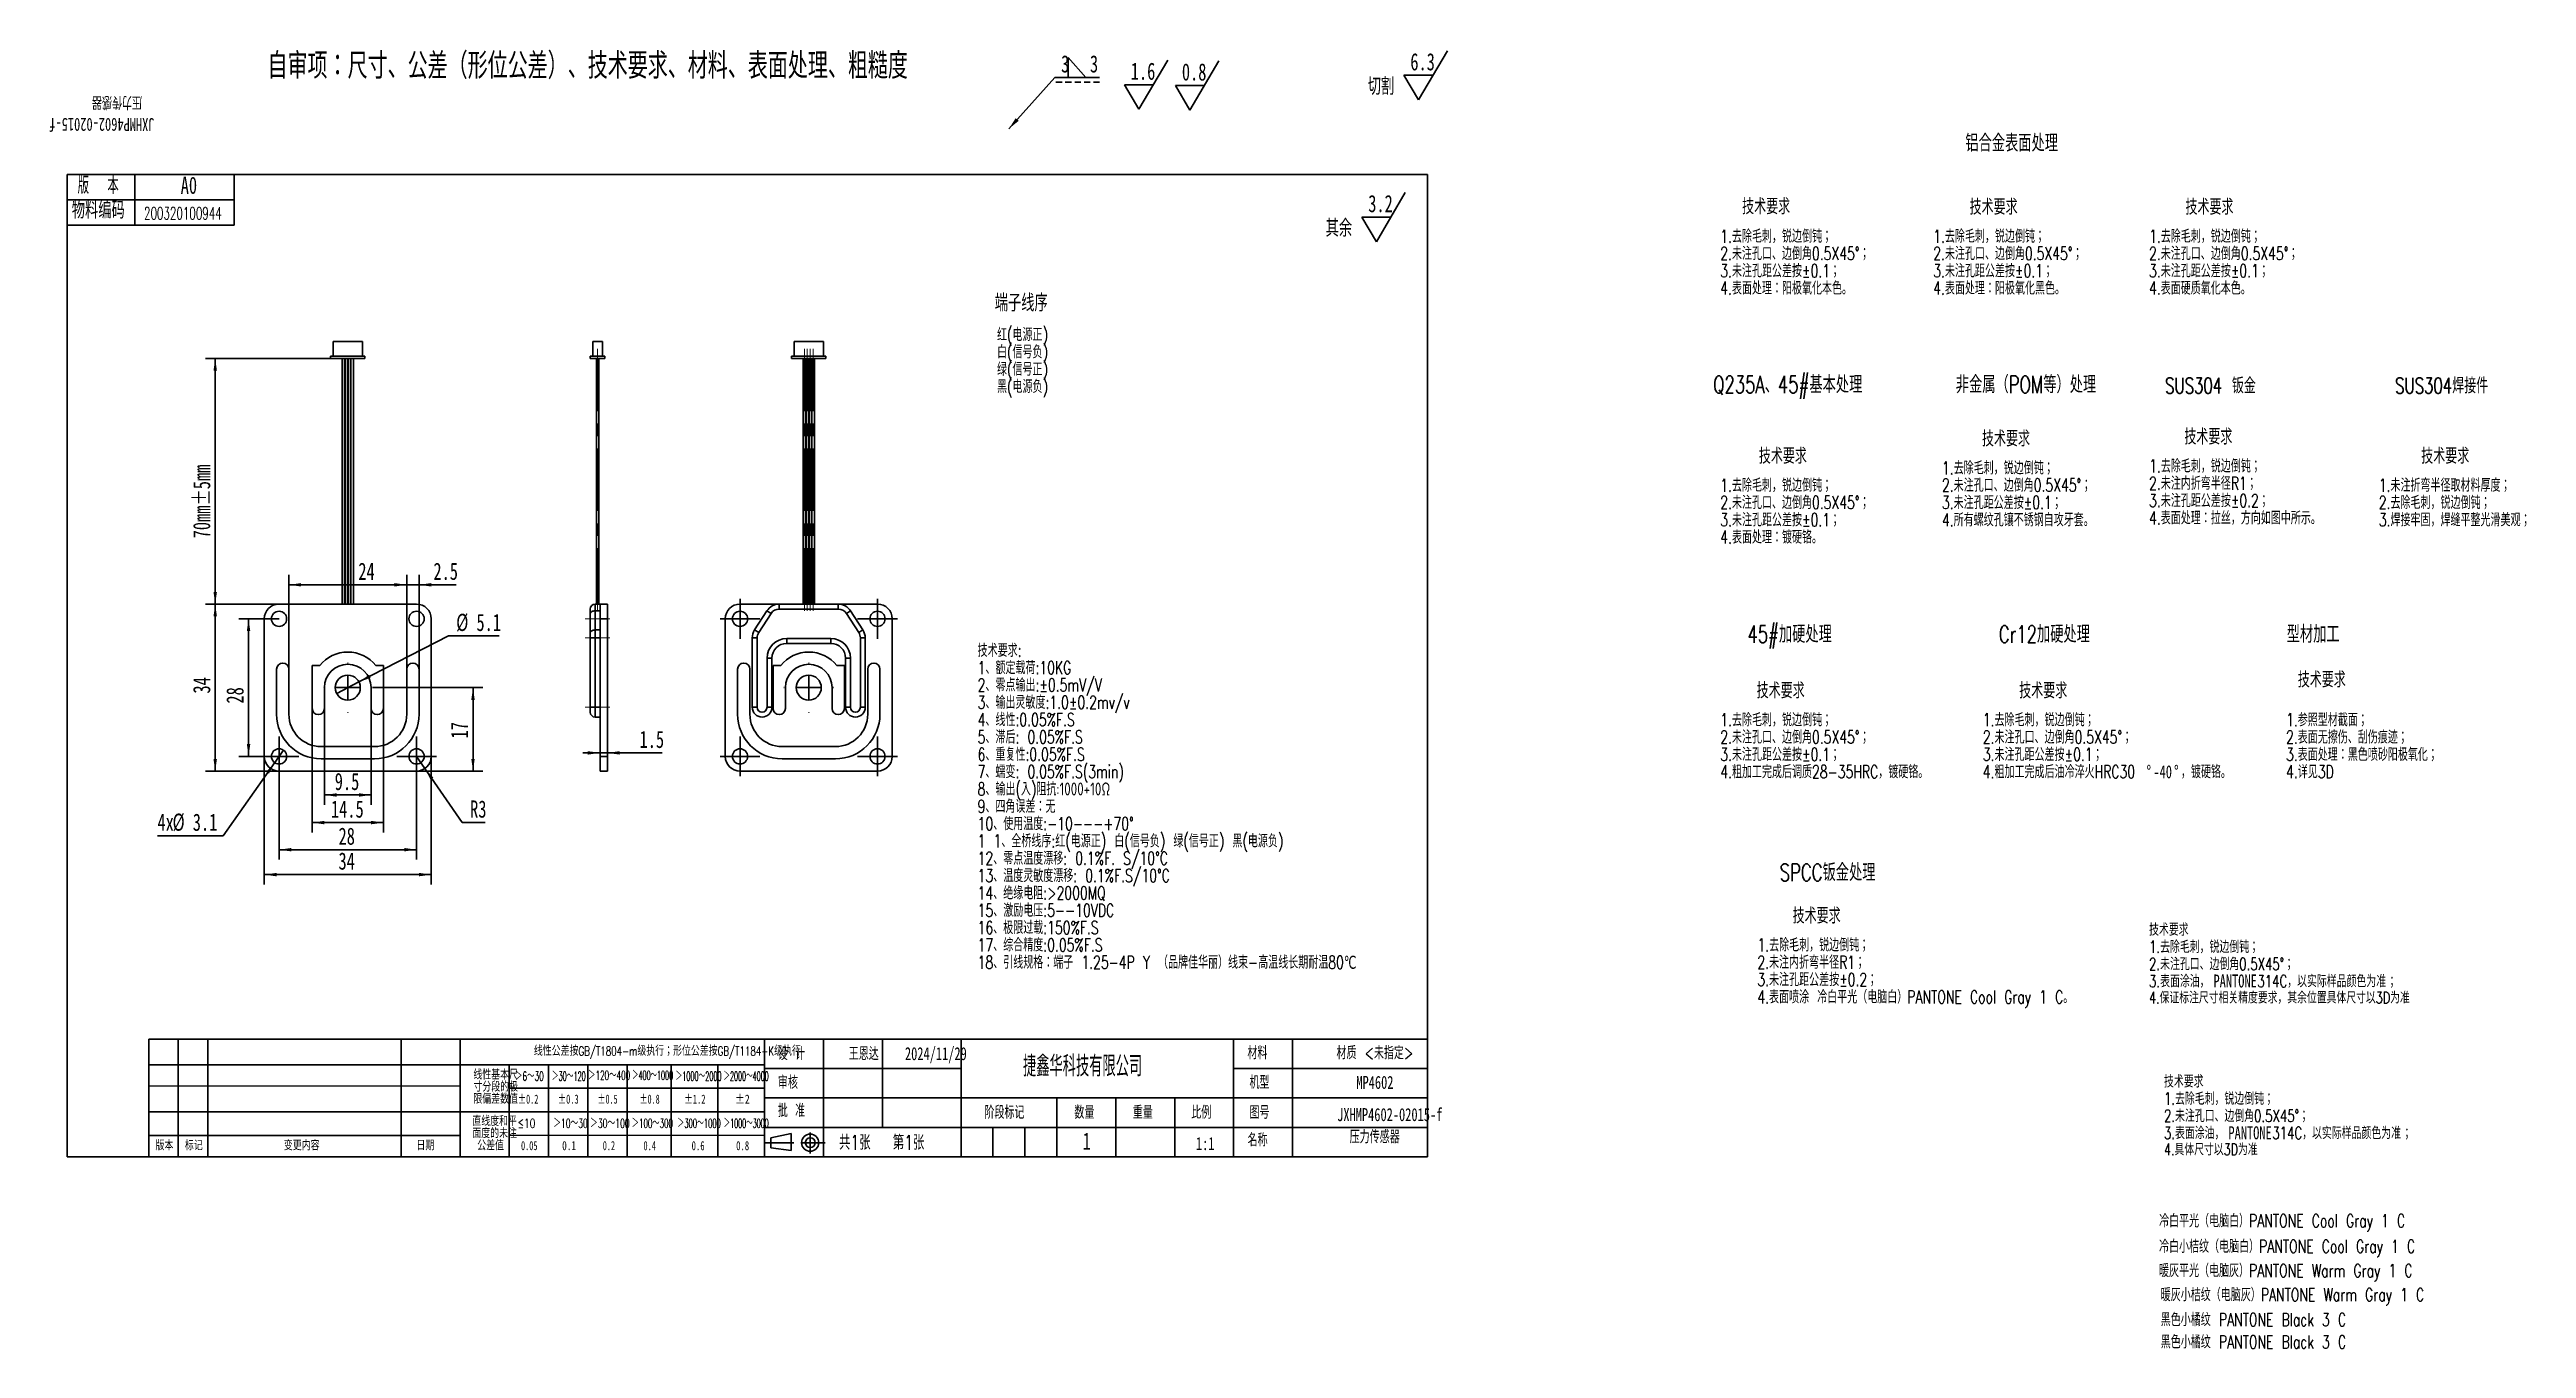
# Model space of a CAD drawing. Header units: millimetres. Extents: x 11 to 515, y -34 to 231.
import ezdxf

# ---------------------------------------------------------------- set-up
doc = ezdxf.new("R2010")
doc.units = ezdxf.units.MM
doc.linetypes.add('CENTERX2', pattern=[20.32, 12.7, -2.54, 2.54, -2.54])
doc.linetypes.add('HIDDEN', pattern=[1.905, 1.27, -0.635])
doc.layers.add('FORMAT', color=7, linetype='Continuous', lineweight=35)
doc.layers.add('轮廓实线层', color=7, linetype='Continuous', lineweight=35)
doc.styles.add('SLDTEXTSTYLE0', font='TXT', dxfattribs={"width": 0.7, "bigfont": 'bigfont'})
doc.styles.add('SLDTEXTSTYLE1', font='TXT', dxfattribs={"width": 0.7})
doc.styles.add('SLDTEXTSTYLE10', font='TXT', dxfattribs={"width": 0.569954, "bigfont": 'bigfont'})
doc.styles.add('SLDTEXTSTYLE11', font='TXT', dxfattribs={"width": 0.542825, "bigfont": 'bigfont'})
doc.styles.add('SLDTEXTSTYLE12', font='TXT', dxfattribs={"width": 0.607411, "bigfont": 'bigfont'})
doc.styles.add('SLDTEXTSTYLE13', font='TXT', dxfattribs={"width": 0.494457, "bigfont": 'bigfont'})
doc.styles.add('SLDTEXTSTYLE14', font='TXT', dxfattribs={"width": 0.523419, "bigfont": 'bigfont'})
doc.styles.add('SLDTEXTSTYLE15', font='TXT', dxfattribs={"width": 0.677411})
doc.styles.add('SLDTEXTSTYLE16', font='TXT', dxfattribs={"width": 0.616681})
doc.styles.add('SLDTEXTSTYLE17', font='TXT', dxfattribs={"width": 0.592279})
doc.styles.add('SLDTEXTSTYLE18', font='TXT', dxfattribs={"width": 0.633851})
doc.styles.add('SLDTEXTSTYLE19', font='TXT', dxfattribs={"width": 0.751649})
doc.styles.add('SLDTEXTSTYLE2', font='TXT', dxfattribs={"width": 0.579353, "bigfont": 'bigfont'})
doc.styles.add('SLDTEXTSTYLE20', font='TXT', dxfattribs={"width": 0.672854})
doc.styles.add('SLDTEXTSTYLE21', font='TXT', dxfattribs={"width": 0.604873})
doc.styles.add('SLDTEXTSTYLE22', font='TXT', dxfattribs={"width": 0.692137})
doc.styles.add('SLDTEXTSTYLE23', font='TXT', dxfattribs={"width": 0.516181, "bigfont": 'bigfont'})
doc.styles.add('SLDTEXTSTYLE24', font='TXT', dxfattribs={"width": 0.786906})
doc.styles.add('SLDTEXTSTYLE25', font='TXT', dxfattribs={"width": 0.513075, "bigfont": 'bigfont'})
doc.styles.add('SLDTEXTSTYLE26', font='TXT', dxfattribs={"width": 0.6, "bigfont": 'bigfont'})
doc.styles.add('SLDTEXTSTYLE3', font='TXT', dxfattribs={"width": 0.633333, "bigfont": 'bigfont'})
doc.styles.add('SLDTEXTSTYLE4', font='TXT', dxfattribs={"width": 0.589499, "bigfont": 'bigfont'})
doc.styles.add('SLDTEXTSTYLE5', font='TXT', dxfattribs={"width": 0.526455, "bigfont": 'bigfont'})
doc.styles.add('SLDTEXTSTYLE6', font='TXT', dxfattribs={"width": 0.583287, "bigfont": 'bigfont'})
doc.styles.add('SLDTEXTSTYLE7', font='TXT', dxfattribs={"width": 0.632085})
doc.styles.add('SLDTEXTSTYLE8', font='TXT', dxfattribs={"width": 0.735068, "bigfont": 'bigfont'})
doc.styles.add('SLDTEXTSTYLE9', font='TXT', dxfattribs={"width": 0.615255, "bigfont": 'bigfont'})
doc.dimstyles.new('SLDDIMSTYLE0', dxfattribs={"dimtxt": 0.18, "dimasz": 2.5, "dimexe": 0, "dimexo": 0.0625, "dimgap": 0, "dimtad": 0, "dimtih": 1, "dimtoh": 1, "dimdec": 0, "dimrnd": 1e-09, "dimzin": 0, "dimdsep": 46, "dimtxsty": 'Standard', "dimsah": 1, "dimcen": 0.09, "dimadec": 0, "dimazin": 0, "dimtfac": 2.5, "dimtdec": 0, "dimtofl": 0, "dimtmove": 0, "dimatfit": 3, "dimfxl": 1, "dimfrac": 2, "dimtolj": 1, "dimtzin": 0, "dimarcsym": 0})
doc.dimstyles.new('SLDDIMSTYLE1', dxfattribs={"dimtxt": 3.5, "dimasz": 2.5, "dimexe": 0, "dimexo": 0.0625, "dimgap": 0.875, "dimtad": 2, "dimrnd": 1e-09, "dimzin": 12, "dimdsep": 46, "dimtxsty": 'SLDTEXTSTYLE1', "dimsah": 1, "dimcen": 0.09, "dimadec": 0, "dimazin": 3, "dimtfac": 1, "dimtofl": 0, "dimtmove": 0, "dimatfit": 3, "dimfxl": 1, "dimfrac": 2, "dimtolj": 1, "dimtzin": 12, "dimarcsym": 0})
doc.dimstyles.new('SLDDIMSTYLE2', dxfattribs={"dimtxt": 3.5, "dimasz": 2.5, "dimexe": 0, "dimexo": 0.0625, "dimgap": 0.875, "dimtad": 2, "dimrnd": 1e-09, "dimzin": 12, "dimdsep": 46, "dimtxsty": 'SLDTEXTSTYLE1', "dimsah": 1, "dimcen": 0.09, "dimadec": 0, "dimazin": 3, "dimtfac": 1, "dimtmove": 0, "dimatfit": 0, "dimfxl": 1, "dimfrac": 2, "dimtolj": 1, "dimtzin": 12, "dimarcsym": 0})
doc.dimstyles.new('SLDDIMSTYLE3', dxfattribs={"dimtxt": 3.5, "dimasz": 2.5, "dimexe": 0, "dimexo": 0.0625, "dimgap": 0.875, "dimtad": 0, "dimtih": 1, "dimtoh": 1, "dimrnd": 1e-09, "dimzin": 12, "dimdsep": 46, "dimtxsty": 'SLDTEXTSTYLE1', "dimblk1": 'NONE', "dimsah": 1, "dimcen": 0, "dimadec": 0, "dimazin": 3, "dimtfac": 1, "dimtmove": 0, "dimatfit": 3, "dimldrblk": 'NONE', "dimfxl": 1, "dimfrac": 2, "dimtolj": 1, "dimtzin": 12, "dimarcsym": 0})
doc.dimstyles.new('SLDDIMSTYLE4', dxfattribs={"dimtxt": 3.5, "dimasz": 2.5, "dimexe": 0, "dimexo": 0.0625, "dimgap": 0.875, "dimtad": 0, "dimtih": 1, "dimtoh": 1, "dimrnd": 1e-09, "dimzin": 12, "dimdsep": 46, "dimtxsty": 'SLDTEXTSTYLE1', "dimsah": 1, "dimcen": 0, "dimadec": 0, "dimazin": 3, "dimtfac": 1, "dimtofl": 0, "dimtmove": 0, "dimatfit": 3, "dimfxl": 1, "dimfrac": 2, "dimtolj": 1, "dimtzin": 12, "dimarcsym": 0})
doc.dimstyles.new('SLDDIMSTYLE5', dxfattribs={"dimtxt": 3.5, "dimasz": 2.5, "dimexe": 0, "dimexo": 0.0625, "dimgap": 0.875, "dimtad": 0, "dimtih": 1, "dimtoh": 1, "dimrnd": 1e-09, "dimzin": 12, "dimdsep": 46, "dimtxsty": 'SLDTEXTSTYLE1', "dimblk1": 'NONE', "dimsah": 1, "dimcen": 0, "dimadec": 0, "dimazin": 3, "dimtfac": 1, "dimtmove": 0, "dimatfit": 3, "dimldrblk": 'NONE', "dimfxl": 1, "dimfrac": 2, "dimtolj": 1, "dimtzin": 12, "dimarcsym": 0})

msp = doc.modelspace()

# ---------------------------------------------------------------- texts
at = {"insert": (29.829, 198.834), "char_height": 2.5, "attachment_point": 1, "style": 'SLDTEXTSTYLE9'}
msp.add_mtext_dynamic_manual_height_columns('{\\Ftxt,bigfont|c134;200320100944}', width=17.35632, gutter_width=17.5, heights=[0], dxfattribs=at)
at = {"layer": 'FORMAT'}
for s, insert, char_height, attachment_point, style in [('自审项：尺寸、公差（形位公差）、技术要求、材料、表面处理、粗糙度', (120.17, 230.257), 5.29167, 2, 'SLDTEXTSTYLE0'), ('铝合金表面处理', (400.671, 213.627), 3.5, 1, 'SLDTEXTSTYLE0'), ('版  本', (16.315, 205.03), 3.5, 1, 'SLDTEXTSTYLE26'), ('A0', (38.96, 205.03), 3.5, 2, 'SLDTEXTSTYLE1'), ('物料编码', (15.118, 199.977), 3.5, 1, 'SLDTEXTSTYLE0'), ('端子线序', (203.05, 181.088), 3.5, 1, 'SLDTEXTSTYLE0'), ('Q235A、45#基本处理', (349.317, 164.457), 3.5, 1, 'SLDTEXTSTYLE0'), ('非金属（POM等）处理', (398.722, 164.457), 3.5, 1, 'SLDTEXTSTYLE0'), ('SUS304 钣金', (441.341, 164.064), 3.175, 1, 'SLDTEXTSTYLE0'), ('SUS304焊接件', (488.172, 164.064), 3.175, 1, 'SLDTEXTSTYLE0'), ('45#加硬处理', (356.309, 113.622), 3.5, 1, 'SLDTEXTSTYLE0'), ('Cr12加硬处理', (407.483, 113.622), 3.5, 1, 'SLDTEXTSTYLE0'), ('型材加工', (466.094, 113.622), 3.5, 1, 'SLDTEXTSTYLE0'), ('SPCC钣金处理', (362.885, 65.115), 3.5, 1, 'SLDTEXTSTYLE0'), ('线性公差按GB/T1804-m级执行；形位公差按GB/T1184-K级执行', (136.383, 27.923), 1.85208, 2, 'SLDTEXTSTYLE0'), ('设 计', (158.893, 27.798), 2.6458, 1, 'SLDTEXTSTYLE3'), ('王恩达', (176.376, 27.798), 2.6458, 2, 'SLDTEXTSTYLE0'), ('2024/11/29', (191.054, 27.798), 2.6458, 2, 'SLDTEXTSTYLE1'), ('捷鑫华科技有限公司', (208.788, 26.065), 4.2333, 1, 'SLDTEXTSTYLE2'), ('材料', (254.5, 27.981), 2.6458, 1, 'SLDTEXTSTYLE0'), ('材质 <未指定>', (280.449, 27.981), 2.6458, 2, 'SLDTEXTSTYLE0'), ('＞6～30', (105.346, 22.818), 1.8521, 1, 'SLDTEXTSTYLE4'), ('＞30～120', (112.869, 22.818), 1.8521, 1, 'SLDTEXTSTYLE5'), ('＞120～400', (120.24, 22.979), 1.8521, 1, 'SLDTEXTSTYLE6'), ('＞400～1000', (129.208, 22.979), 1.8521, 1, 'SLDTEXTSTYLE13'), ('＞1000～2000', (138.061, 22.818), 1.8521, 1, 'SLDTEXTSTYLE14'), ('＞2000～4000', (147.802, 22.818), 1.8521, 1, 'SLDTEXTSTYLE23'), ('审核', (158.895, 21.957), 2.6458, 1, 'SLDTEXTSTYLE0'), ('机型', (254.905, 21.957), 2.6458, 1, 'SLDTEXTSTYLE0'), ('MP4602', (280.448, 21.957), 2.6458, 2, 'SLDTEXTSTYLE1'), ('±0.2', (105.944, 18.143), 1.8521, 1, 'SLDTEXTSTYLE7'), ('±0.3', (114.061, 18.143), 1.8521, 1, 'SLDTEXTSTYLE15'), ('±0.5', (122.166, 18.143), 1.8521, 1, 'SLDTEXTSTYLE16'), ('±0.8', (130.717, 18.143), 1.8521, 1, 'SLDTEXTSTYLE17'), ('±1.2', (139.8, 18.143), 1.8521, 1, 'SLDTEXTSTYLE22'), ('±2', (150.175, 18.143), 1.8521, 1, 'SLDTEXTSTYLE24'), ('批 准', (158.895, 16.221), 2.6458, 1, 'SLDTEXTSTYLE3'), ('阶段标记', (200.94, 15.852), 2.6458, 1, 'SLDTEXTSTYLE0'), ('数量', (219.261, 15.852), 2.6458, 1, 'SLDTEXTSTYLE0'), ('重量', (231.173, 15.852), 2.6458, 1, 'SLDTEXTSTYLE0'), ('比例', (243.058, 15.852), 2.6458, 1, 'SLDTEXTSTYLE0'), ('图号', (254.905, 15.852), 2.6458, 1, 'SLDTEXTSTYLE0'), ('≤10', (105.899, 13.234), 1.8521, 1, 'SLDTEXTSTYLE8'), ('＞10～30', (113.157, 13.234), 1.8521, 1, 'SLDTEXTSTYLE12'), ('＞30～100', (120.633, 13.234), 1.8521, 1, 'SLDTEXTSTYLE9'), ('＞100～300', (129.134, 13.234), 1.8521, 1, 'SLDTEXTSTYLE10'), ('＞300～1000', (138.425, 13.234), 1.8521, 1, 'SLDTEXTSTYLE11'), ('＞1000～3000', (147.843, 13.234), 1.8521, 1, 'SLDTEXTSTYLE25'), ('共1张', (171.337, 9.897), 3, 1, 'SLDTEXTSTYLE0'), ('第1张', (182.289, 9.897), 3, 1, 'SLDTEXTSTYLE0'), ('1', (220.958, 10.42), 3.5, 1, 'SLDTEXTSTYLE1'), ('名称', (254.522, 10.232), 2.6458, 1, 'SLDTEXTSTYLE0'), ('版本', (32.171, 8.667), 1.8521, 1, 'SLDTEXTSTYLE0'), ('标记', (38.146, 8.667), 1.8521, 1, 'SLDTEXTSTYLE0'), ('变更内容', (58.295, 8.667), 1.8521, 1, 'SLDTEXTSTYLE0'), ('日期', (85.297, 8.667), 1.8521, 1, 'SLDTEXTSTYLE0'), ('0.05', (106.585, 8.679), 1.8521, 1, 'SLDTEXTSTYLE18'), ('0.1', (114.961, 8.679), 1.8521, 1, 'SLDTEXTSTYLE19'), ('0.2', (123.23, 8.679), 1.8521, 1, 'SLDTEXTSTYLE21'), ('0.4', (131.517, 8.667), 1.8521, 1, 'SLDTEXTSTYLE20'), ('0.6', (141.322, 8.667), 1.8521, 1, 'SLDTEXTSTYLE1'), ('0.8', (150.393, 8.667), 1.8521, 1, 'SLDTEXTSTYLE1'), ('1:1', (245.898, 9.483), 2.6458, 2, 'SLDTEXTSTYLE1'), ('冷白平光（电脑白）PANTONE Cool Gray 1 C', (440.105, -6.233), 2.64583, 1, 'SLDTEXTSTYLE0'), ('冷白小桔纹（电脑白）PANTONE Cool Gray 1 C', (440.105, -11.437), 2.64583, 1, 'SLDTEXTSTYLE0'), ('暖灰平光（电脑灰）PANTONE Warm Gray 1 C', (440.105, -16.367), 2.64583, 1, 'SLDTEXTSTYLE0'), ('暖灰小桔纹（电脑灰）PANTONE Warm Gray 1 C', (440.45, -21.282), 2.64583, 1, 'SLDTEXTSTYLE0'), ('黑色小橘纹 PANTONE Black 3 C', (440.45, -26.36), 2.64583, 1, 'SLDTEXTSTYLE0'), ('黑色小橘纹 PANTONE Black 3 C', (440.45, -30.886), 2.64583, 1, 'SLDTEXTSTYLE0')]:
    msp.add_mtext(s, dxfattribs=dict(at, insert=insert, char_height=char_height, attachment_point=attachment_point, style=style))

# ---------------------------------------------------------------- blocks, each defined once
blk = doc.blocks.new('SW_NOTE_0')
at = {"layer": 'FORMAT', "color": 0, "attachment_point": 1}
for s, insert, char_height, style in [('技术要求', (0, 3.22), 2.5, 'SLDTEXTSTYLE0'), ('2.未注孔口、边倒角0.5X45°；', (0, -3.78), 2.5, 'SLDTEXTSTYLE0'), ('1.去除毛刺，锐边倒钝；', (0, -0.28), 2.5, 'SLDTEXTSTYLE0'), ('3.表面涂油，', (0, -7.28), 2.5, 'SLDTEXTSTYLE0'), ('PANTONE', (13.12, -7.17), 2.646, 'SLDTEXTSTYLE1'), ('314C，以实际样品颜色为准', (22.06, -7.28), 2.5, 'SLDTEXTSTYLE0'), ('；', (48.46, -7.44), 2.38, 'SLDTEXTSTYLE0'), ('4.保证标注尺寸相关精度要求，其余位置具体尺寸以3D为准', (0, -10.69), 2.3813, 'SLDTEXTSTYLE0')]:
    blk.add_mtext(s, dxfattribs=dict(at, insert=insert, char_height=char_height, style=style))
blk = doc.blocks.new('SW_NOTE_0_1')
at = {"layer": 'FORMAT', "color": 0, "attachment_point": 1}
for s, insert, char_height, style in [('技术要求', (0, 3.22), 2.5, 'SLDTEXTSTYLE0'), ('2.未注孔口、边倒角0.5X45°；', (0, -3.78), 2.5, 'SLDTEXTSTYLE0'), ('1.去除毛刺，锐边倒钝；', (0, -0.28), 2.5, 'SLDTEXTSTYLE0'), ('3.表面涂油，', (0, -7.28), 2.5, 'SLDTEXTSTYLE0'), ('PANTONE', (13.12, -7.17), 2.646, 'SLDTEXTSTYLE1'), ('314C，以实际样品颜色为准', (22.06, -7.28), 2.5, 'SLDTEXTSTYLE0'), ('；', (48.46, -7.44), 2.38, 'SLDTEXTSTYLE0'), ('4.具体尺寸以3D为准', (0, -10.69), 2.3813, 'SLDTEXTSTYLE0')]:
    blk.add_mtext(s, dxfattribs=dict(at, insert=insert, char_height=char_height, style=style))
blk = doc.blocks.new('SW_NOTE_0_2')
at = {"layer": 'FORMAT', "color": 0, "attachment_point": 1, "style": 'SLDTEXTSTYLE0'}
for s, insert, char_height in [('技术要求', (5.95, 4.09), 3.175), ('1.去除毛刺，锐边倒钝；', (-1.23, -2.12), 2.6458), ('2.未注内折弯半径R1；', (-1.23, -5.64), 2.6458), ('3.未注孔距公差按±0.2；', (-1.23, -9.17), 2.6458), ('4.表面处理：拉丝，方向如图中所示。', (-1.23, -12.7), 2.6458)]:
    blk.add_mtext(s, dxfattribs=dict(at, insert=insert, char_height=char_height))
blk = doc.blocks.new('SW_NOTE_0_3')
at = {"layer": 'FORMAT', "color": 0, "attachment_point": 1, "style": 'SLDTEXTSTYLE0'}
for s, insert, char_height in [('技术要求', (0, 4.09), 3.175), ('1.去除毛刺，锐边倒钝；', (-7.41, -2.12), 2.6458), ('2.未注孔口、边倒角0.5X45°；', (-7.41, -5.64), 2.6458), ('3.未注孔距公差按±0.1；', (-7.41, -9.17), 2.6458), ('4.表面处理：阳极氧化黑色。', (-7.41, -12.7), 2.6458)]:
    blk.add_mtext(s, dxfattribs=dict(at, insert=insert, char_height=char_height))
blk = doc.blocks.new('SW_NOTE_0_4')
at = {"layer": 'FORMAT', "color": 0, "attachment_point": 1, "style": 'SLDTEXTSTYLE0'}
for s, insert, char_height in [('技术要求', (0, 4.09), 3.175), ('1.去除毛刺，锐边倒钝；', (-4.45, -2.22), 2.6458), ('2.未注孔口、边倒角0.5X45°；', (-4.45, -5.74), 2.6458), ('3.未注孔距公差按±0.1；', (-4.45, -9.27), 2.6458), ('4.表面处理：阳极氧化本色。', (-4.45, -12.8), 2.6458)]:
    blk.add_mtext(s, dxfattribs=dict(at, insert=insert, char_height=char_height))
blk = doc.blocks.new('SW_NOTE_0_5')
at = {"layer": 'FORMAT', "color": 0, "attachment_point": 1, "style": 'SLDTEXTSTYLE0'}
for s, insert, char_height in [('技术要求', (2.38, 4.09), 3.175), ('1.参照型材截面；', (0, -4.35), 2.646), ('2.表面无擦伤、刮伤痕迹；', (0, -7.88), 2.6458), ('3.表面处理：黑色喷砂阳极氧化；', (0, -11.41), 2.6458), ('4.详见3D', (0, -14.93), 2.646)]:
    blk.add_mtext(s, dxfattribs=dict(at, insert=insert, char_height=char_height))
blk = doc.blocks.new('SW_NOTE_0_6')
at = {"layer": 'FORMAT', "color": 0, "attachment_point": 1, "style": 'SLDTEXTSTYLE0'}
for s, insert, char_height in [('技术要求', (1.19, 4.09), 3.175), ('1.去除毛刺，锐边倒钝；', (-6.67, -2.12), 2.6458), ('2.未注孔口、边倒角0.5X45°；', (-6.67, -5.64), 2.6458), ('3.未注孔距公差按±0.1；', (-6.67, -9.17), 2.6458), ('4.表面处理：镀硬铬。', (-6.67, -12.7), 2.6458)]:
    blk.add_mtext(s, dxfattribs=dict(at, insert=insert, char_height=char_height))
blk = doc.blocks.new('SW_NOTE_0_7')
at = {"layer": 'FORMAT', "color": 0, "attachment_point": 1, "style": 'SLDTEXTSTYLE0'}
for s, insert, char_height in [('技术要求', (5.95, 4.09), 3.175), ('1.去除毛刺，锐边倒钝；', (-1.23, -2.12), 2.6458), ('2.未注内折弯半径R1；', (-1.23, -5.64), 2.6458), ('3.未注孔距公差按±0.2；', (-1.23, -9.17), 2.6458), ('4.表面喷涂 冷白平光（电脑白）PANTONE Cool Gray 1 C。', (-1.23, -12.7), 2.6458)]:
    blk.add_mtext(s, dxfattribs=dict(at, insert=insert, char_height=char_height))
blk = doc.blocks.new('SW_NOTE_0_8')
at = {"layer": 'FORMAT', "color": 0, "attachment_point": 1, "style": 'SLDTEXTSTYLE0'}
for s, insert, char_height in [('技术要求', (0, 4.09), 3.175), ('1.去除毛刺，锐边倒钝；', (-8.15, -2.12), 2.6458), ('2.未注孔口、边倒角0.5X45°；', (-8.15, -5.64), 2.6458), ('3.未注孔距公差按±0.1；', (-8.15, -9.17), 2.6458), ('4.所有螺纹孔镶不锈钢自攻牙套。', (-8.15, -12.7), 2.6458)]:
    blk.add_mtext(s, dxfattribs=dict(at, insert=insert, char_height=char_height))
blk = doc.blocks.new('SW_NOTE_0_9')
at = {"layer": 'FORMAT', "color": 0, "attachment_point": 1, "style": 'SLDTEXTSTYLE0'}
for s, insert, char_height in [('技术要求', (0, 4.09), 3.175), ('1.去除毛刺，锐边倒钝；', (-7.41, -2.12), 2.6458), ('2.未注孔口、边倒角0.5X45°；', (-7.41, -5.64), 2.6458), ('3.未注孔距公差按±0.1；', (-7.41, -9.17), 2.6458), ('4.表面硬质氧化本色。', (-7.41, -12.7), 2.6458)]:
    blk.add_mtext(s, dxfattribs=dict(at, insert=insert, char_height=char_height))
blk = doc.blocks.new('SW_NOTE_0_10')
at = {"layer": 'FORMAT', "color": 0, "attachment_point": 1, "style": 'SLDTEXTSTYLE0'}
for s, insert, char_height in [('技术要求', (0, 4.09), 3.175), ('1.未注折弯半径取材料厚度；', (-8.64, -2.12), 2.6458), ('2.去除毛刺，锐边倒钝；', (-8.64, -5.64), 2.6458), ('3.焊接牢固，焊缝平整光滑美观；', (-8.64, -9.17), 2.6458)]:
    blk.add_mtext(s, dxfattribs=dict(at, insert=insert, char_height=char_height))
blk = doc.blocks.new('SW_NOTE_0_11')
at = {"layer": 'FORMAT', "color": 0, "attachment_point": 1}
for s, insert, char_height, style in [('技术要求', (0, 4.09), 3.175, 'SLDTEXTSTYLE0'), ('1.去除毛刺，锐边倒钝；', (-7.41, -2.12), 2.6458, 'SLDTEXTSTYLE0'), ('2.未注孔口、边倒角0.5X45°；', (-7.41, -5.64), 2.6458, 'SLDTEXTSTYLE0'), ('3.未注孔距公差按±0.1；', (-7.41, -9.17), 2.6458, 'SLDTEXTSTYLE0'), ('4.粗加工完成后油冷淬火HRC30', (-7.41, -12.7), 2.6458, 'SLDTEXTSTYLE0'), ('%%d', (25.92, -12.7), 2.646, 'SLDTEXTSTYLE1'), ('-40', (27.32, -12.7), 2.646, 'SLDTEXTSTYLE1'), ('%%d', (31.53, -12.7), 2.646, 'SLDTEXTSTYLE1'), ('，镀硬铬。', (32.92, -12.7), 2.646, 'SLDTEXTSTYLE0')]:
    blk.add_mtext(s, dxfattribs=dict(at, insert=insert, char_height=char_height, style=style))
blk = doc.blocks.new('SW_NOTE_0_12')
at = {"layer": 'FORMAT', "color": 0, "attachment_point": 1, "style": 'SLDTEXTSTYLE0'}
for s, insert, char_height in [('技术要求', (0, 4.09), 3.175), ('1.去除毛刺，锐边倒钝；', (-7.41, -2.12), 2.6458), ('2.未注孔口、边倒角0.5X45°；', (-7.41, -5.64), 2.6458), ('3.未注孔距公差按±0.1；', (-7.41, -9.17), 2.6458), ('4.粗加工完成后调质28-35HRC，镀硬铬。', (-7.41, -12.7), 2.6458)]:
    blk.add_mtext(s, dxfattribs=dict(at, insert=insert, char_height=char_height))
blk = doc.blocks.new('SW_NOTE_0_13')
at = {"layer": 'FORMAT', "color": 0, "attachment_point": 1, "style": 'SLDTEXTSTYLE0'}
for s, insert, char_height in [('技术要求:', (0, 3.41), 2.646), ('1、额定载荷:10KG', (0, -0.12), 2.6458), ('2、零点输出:±0.5mV/V', (0, -3.64), 2.6458), ('3、输出灵敏度:1.0±0.2mv/v', (0, -7.17), 2.6458), ('4、线性:0.05%F.S', (0, -10.7), 2.6458), ('5、滞后: 0.05%F.S', (0, -14.23), 2.6458), ('6、重复性:0.05%F.S', (0, -17.76), 2.6458), ('7、蠕变: 0.05%F.S(3min)', (0, -21.28), 2.6458), ('8、输出(入)阻抗:1000+10Ω', (0, -24.81), 2.6458), ('9、四角误差：无', (0, -28.34), 2.646), ('10、使用温度:-10---+70°', (0, -31.87), 2.6458), ('1 1、全桥线序:红(电源正) 白(信号负) 绿(信号正) 黑(电源负)', (0, -35.39), 2.6458), ('12、零点温度漂移: 0.1%F. S/10°C', (0, -38.92), 2.6458), ('13、温度灵敏度漂移: 0.1%F.S/10°C', (0, -42.45), 2.6458), ('14、绝缘电阻:>2000MQ', (0, -45.98), 2.6458), ('15、激励电压:5--10VDC', (0, -49.51), 2.6458), ('16、极限过载:150%F.S', (0, -53.03), 2.6458), ('17、综合精度:0.05%F.S', (0, -56.56), 2.6458), ('18、引线规格：端子 1.25-4P Y （品牌佳华丽）线束-高温线长期耐温80℃', (0, -60.09), 2.6458)]:
    blk.add_mtext(s, dxfattribs=dict(at, insert=insert, char_height=char_height))
blk = doc.blocks.new('SW_NOTE_0_14')
at = {"layer": 'FORMAT', "color": 0, "char_height": 2.646, "attachment_point": 1, "style": 'SLDTEXTSTYLE0'}
for s, insert in [('红(电源正)', (0, 3.41)), ('白(信号负)', (0, -0.12)), ('绿(信号正)', (0, -3.64)), ('黑(电源负)', (0, -7.17))]:
    blk.add_mtext(s, dxfattribs=dict(at, insert=insert))
blk = doc.blocks.new('SW_NOTE_0_15')
at = {"layer": 'FORMAT', "color": 0, "char_height": 1.852, "attachment_point": 2, "style": 'SLDTEXTSTYLE0'}
for s, insert in [('线性基本尺', (6.37, 2.39)), ('寸分段的极', (6.37, -0.08)), ('限偏差数值', (6.37, -2.55))]:
    blk.add_mtext(s, dxfattribs=dict(at, insert=insert))
blk = doc.blocks.new('SW_NOTE_0_16')
at = {"layer": 'FORMAT', "color": 0, "char_height": 1.852, "attachment_point": 2, "style": 'SLDTEXTSTYLE0'}
for s, insert in [('面度的未注', (6.37, -0.08)), ('直线度和平', (6.37, 2.39)), ('公差值', (5.55, -2.55))]:
    blk.add_mtext(s, dxfattribs=dict(at, insert=insert))
blk = doc.blocks.new('SW_NOTE_0_17')
at = {"layer": 'FORMAT', "color": 0, "attachment_point": 2}
for s, insert, char_height, style in [('JXHMP4602-02015-f', (16.66, 3.41), 2.6458, 'SLDTEXTSTYLE1'), ('压力传感器', (13.59, -1.12), 2.646, 'SLDTEXTSTYLE0')]:
    blk.add_mtext(s, dxfattribs=dict(at, insert=insert, char_height=char_height, style=style))
blk = doc.blocks.new('SW_NOTE_0_18')
at = {"layer": 'FORMAT', "color": 0, "attachment_point": 2, "rotation": 180}
for s, insert, char_height, style in [('压力传感器', (-13.59, 1.12), 2.646, 'SLDTEXTSTYLE0'), ('JXHMP4602-02015-f', (-16.66, -3.41), 2.6458, 'SLDTEXTSTYLE1')]:
    blk.add_mtext(s, dxfattribs=dict(at, insert=insert, char_height=char_height, style=style))
blk = doc.blocks.new('SW_SFSYMBOL_0')
at = {"layer": 'FORMAT', "color": 0}
for p, q in [((1.65, -5), (7.55, 5)), ((1.65, -5), (-1.3, 0)), ((4.6, 0), (-1.3, 0))]:
    blk.add_line(p, q, dxfattribs=at)
at = {"layer": 'FORMAT', "color": 0, "char_height": 3.5, "attachment_point": 1}
for s, insert, style in [('3.2', (0, 4.51), 'SLDTEXTSTYLE1'), ('其余', (-8.67, -0.49), 'SLDTEXTSTYLE0')]:
    blk.add_mtext(s, dxfattribs=dict(at, insert=insert, style=style))
blk = doc.blocks.new('SW_SFSYMBOL_1')
at = {"layer": 'FORMAT', "color": 0}
for p, q in [((1.65, -5), (7.55, 5)), ((1.65, -5), (-1.3, 0)), ((4.6, 0), (-1.3, 0))]:
    blk.add_line(p, q, dxfattribs=at)
at = {"layer": 'FORMAT', "color": 0, "char_height": 3.5, "attachment_point": 1}
for s, insert, style in [('6.3', (0, 4.51), 'SLDTEXTSTYLE1'), ('切割', (-8.67, -0.49), 'SLDTEXTSTYLE0')]:
    blk.add_mtext(s, dxfattribs=dict(at, insert=insert, style=style))
blk = doc.blocks.new('SW_SFSYMBOL_2')
at = {"layer": 'FORMAT', "color": 0}
for p, q in [((1.65, -5), (7.55, 5)), ((1.65, -5), (-1.3, 0)), ((4.6, 0), (-1.3, 0))]:
    blk.add_line(p, q, dxfattribs=at)
at = {"layer": 'FORMAT', "color": 0, "insert": (0, 4.51), "char_height": 3.5, "attachment_point": 1, "style": 'SLDTEXTSTYLE1'}
blk.add_mtext('0.8', dxfattribs=at)
blk = doc.blocks.new('SW_SFSYMBOL_3')
at = {"layer": 'FORMAT', "color": 0}
for p, q in [((1.65, -5), (7.55, 5)), ((1.65, -5), (-1.3, 0)), ((4.6, 0), (-1.3, 0))]:
    blk.add_line(p, q, dxfattribs=at)
at = {"layer": 'FORMAT', "color": 0, "insert": (0, 4.51), "char_height": 3.5, "attachment_point": 1, "style": 'SLDTEXTSTYLE1'}
blk.add_mtext('1.6', dxfattribs=at)
blk = doc.blocks.new('SW_SYMBOL_WELD_FILL')
at = {"layer": 'FORMAT', "color": 0}
for p, q in [((100, 0), (100, 900)), ((100, 900), (900, 0)), ((100, 0), (900, 0))]:
    blk.add_line(p, q, dxfattribs=at)
blk = doc.blocks.new('SW_WELDSYMBOL_0')
at = {"layer": 'FORMAT', "color": 0}
blk.add_line((9.15, 0), (0, 0), dxfattribs=at)
at = {"layer": 'FORMAT', "color": 0, "linetype": 'HIDDEN'}
blk.add_line((9.15, -1), (0, -1), dxfattribs=at)
at = {"layer": 'FORMAT', "color": 0, "xscale": 0.004511737089201878, "yscale": 0.004511737089201878, "zscale": 0.004511737089201878}
blk.add_blockref('SW_SYMBOL_WELD_FILL', (2.31, 0), dxfattribs=at)
at = {"layer": 'FORMAT', "color": 0, "char_height": 3.5, "attachment_point": 1, "style": 'SLDTEXTSTYLE1'}
for insert in [(1.31, 4.51), (7.18, 4.51)]:
    blk.add_mtext('3', dxfattribs=dict(at, insert=insert))
blk = doc.blocks.new('_D')
at = {"layer": 'FORMAT', "transparency": 16777216}
for p, q in [((54.32, 87), (54.32, 60.93)), ((88.32, 87), (88.32, 60.93)), ((88.32, 62.93), (54.32, 62.93))]:
    blk.add_line(p, q, dxfattribs=at)
for points in [[(54.32, 62.93), (56.82, 62.58), (56.82, 63.28)], [(88.32, 62.93), (85.82, 63.28), (85.82, 62.58)]]:
    blk.add_solid(points, dxfattribs=at)
at = {"layer": 'FORMAT', "transparency": 16777216, "insert": (69.42, 67.44), "char_height": 3.5, "attachment_point": 1, "style": 'SLDTEXTSTYLE1'}
blk.add_mtext('34', dxfattribs=at)
blk = doc.blocks.new('_D_1')
at = {"layer": 'FORMAT', "transparency": 16777216}
for p, q in [((57.32, 118), (42.32, 118)), ((44.32, 84), (44.32, 118)), ((57.32, 84), (42.32, 84))]:
    blk.add_line(p, q, dxfattribs=at)
for points in [[(44.32, 118), (43.97, 115.5), (44.67, 115.5)], [(44.32, 84), (44.67, 86.5), (43.97, 86.5)]]:
    blk.add_solid(points, dxfattribs=at)
at = {"layer": 'FORMAT', "transparency": 16777216, "insert": (39.81, 99.79), "char_height": 3.5, "attachment_point": 1, "rotation": 90, "style": 'SLDTEXTSTYLE1'}
blk.add_mtext('34', dxfattribs=at)
blk = doc.blocks.new('_D_2')
at = {"layer": 'FORMAT', "transparency": 16777216}
for p, q in [((57.32, 82.95), (57.32, 66)), ((85.32, 84), (85.32, 66)), ((57.32, 68), (85.32, 68))]:
    blk.add_line(p, q, dxfattribs=at)
for points in [[(57.32, 68), (59.82, 67.65), (59.82, 68.35)], [(85.32, 68), (82.82, 68.35), (82.82, 67.65)]]:
    blk.add_solid(points, dxfattribs=at)
at = {"layer": 'FORMAT', "transparency": 16777216, "insert": (69.43, 72.51), "char_height": 3.5, "attachment_point": 1, "style": 'SLDTEXTSTYLE1'}
blk.add_mtext('28', dxfattribs=at)
blk = doc.blocks.new('_D_3')
at = {"layer": 'FORMAT', "transparency": 16777216}
for p, q in [((57.32, 115), (49.11, 115)), ((51.11, 87), (51.11, 115)), ((53.27, 87), (49.11, 87))]:
    blk.add_line(p, q, dxfattribs=at)
for points in [[(51.11, 115), (50.76, 112.5), (51.46, 112.5)], [(51.11, 87), (51.46, 89.5), (50.76, 89.5)]]:
    blk.add_solid(points, dxfattribs=at)
at = {"layer": 'FORMAT', "transparency": 16777216, "insert": (46.59, 97.75), "char_height": 3.5, "attachment_point": 1, "rotation": 90, "style": 'SLDTEXTSTYLE1'}
blk.add_mtext('28', dxfattribs=at)
blk = doc.blocks.new('_D_4')
at = {"layer": 'FORMAT', "transparency": 16777216}
for p, q in [((76.37, 101), (98.81, 101)), ((96.81, 101), (96.81, 84)), ((85.32, 84), (98.81, 84))]:
    blk.add_line(p, q, dxfattribs=at)
for points in [[(96.81, 101), (96.46, 98.5), (97.16, 98.5)], [(96.81, 84), (97.16, 86.5), (96.46, 86.5)]]:
    blk.add_solid(points, dxfattribs=at)
at = {"layer": 'FORMAT', "transparency": 16777216, "insert": (92.29, 90.65), "char_height": 3.5, "attachment_point": 1, "rotation": 90, "style": 'SLDTEXTSTYLE1'}
blk.add_mtext('17', dxfattribs=at)
blk = doc.blocks.new('_D_5')
at = {"layer": 'FORMAT', "transparency": 16777216}
for p, q in [((83.32, 121.93), (79.82, 121.93)), ((83.32, 104.75), (83.32, 123.93)), ((85.82, 121.93), (83.32, 121.93)), ((85.82, 104.75), (85.82, 123.93)), ((85.82, 121.93), (93.36, 121.93))]:
    blk.add_line(p, q, dxfattribs=at)
for points in [[(83.32, 121.93), (80.82, 122.28), (80.82, 121.58)], [(85.82, 121.93), (88.32, 121.58), (88.32, 122.28)]]:
    blk.add_solid(points, dxfattribs=at)
at = {"layer": 'FORMAT', "transparency": 16777216, "insert": (88.75, 126.44), "char_height": 3.5, "attachment_point": 1, "style": 'SLDTEXTSTYLE1'}
blk.add_mtext('2.5', dxfattribs=at)
blk = doc.blocks.new('_D_6')
at = {"layer": 'FORMAT', "transparency": 16777216}
for p, q in [((59.32, 104.75), (59.32, 123.93)), ((83.32, 121.93), (59.32, 121.93)), ((83.32, 104.75), (83.32, 123.93))]:
    blk.add_line(p, q, dxfattribs=at)
for points in [[(59.32, 121.93), (61.82, 121.58), (61.82, 122.28)], [(83.32, 121.93), (80.82, 122.28), (80.82, 121.58)]]:
    blk.add_solid(points, dxfattribs=at)
at = {"layer": 'FORMAT', "transparency": 16777216, "insert": (73.47, 126.44), "char_height": 3.5, "attachment_point": 1, "style": 'SLDTEXTSTYLE1'}
blk.add_mtext('24', dxfattribs=at)
blk = doc.blocks.new('_D_7')
at = {"layer": 'FORMAT', "transparency": 16777216}
for p, q in [((73.59, 102.16), (91.8, 111.51)), ((91.8, 111.51), (102.11, 111.51)), ((69.05, 99.83), (73.59, 102.16))]:
    blk.add_line(p, q, dxfattribs=at)
blk.add_solid([(73.59, 102.16), (75.97, 102.99), (75.65, 103.62)], dxfattribs=at)
at = {"layer": 'FORMAT', "transparency": 16777216, "char_height": 3.5, "attachment_point": 1, "style": 'SLDTEXTSTYLE1'}
for s, insert in [('%%c', (93.39, 116.04)), ('5.1', (97.51, 116.03))]:
    blk.add_mtext(s, dxfattribs=dict(at, insert=insert))
blk = doc.blocks.new('_None')
blk = doc.blocks.new('_D_8')
at = {"layer": 'FORMAT', "transparency": 16777216}
for p, q in [((85.32, 87), (87.02, 84.53)), ((87.02, 84.53), (94.63, 73.52)), ((94.63, 73.52), (99.28, 73.52))]:
    blk.add_line(p, q, dxfattribs=at)
blk.add_solid([(87.02, 84.53), (88.16, 82.28), (88.73, 82.67)], dxfattribs=at)
at = {"layer": 'FORMAT', "transparency": 16777216, "insert": (96.22, 78.03), "char_height": 3.5, "attachment_point": 1, "style": 'SLDTEXTSTYLE1'}
blk.add_mtext('R3', dxfattribs=at)
blk = doc.blocks.new('_D_9')
at = {"layer": 'FORMAT', "transparency": 16777216}
for p, q in [((58.21, 88.27), (56.43, 85.73)), ((56.43, 85.73), (45.94, 70.84)), ((45.94, 70.84), (32.56, 70.84))]:
    blk.add_line(p, q, dxfattribs=at)
blk.add_solid([(56.43, 85.73), (54.7, 83.89), (55.27, 83.49)], dxfattribs=at)
at = {"layer": 'FORMAT', "transparency": 16777216, "char_height": 3.5, "attachment_point": 1, "style": 'SLDTEXTSTYLE1'}
for s, insert in [('4x', (32.56, 75.35)), ('%%c', (35.63, 75.36)), ('3.1', (39.75, 75.35))]:
    blk.add_mtext(s, dxfattribs=dict(at, insert=insert))
blk = doc.blocks.new('_D_10')
at = {"layer": 'FORMAT', "transparency": 16777216}
for p, q in [((64.07, 96.75), (64.07, 71.52)), ((78.57, 96.75), (78.57, 71.52)), ((64.07, 73.52), (78.57, 73.52))]:
    blk.add_line(p, q, dxfattribs=at)
for points in [[(64.07, 73.52), (66.57, 73.17), (66.57, 73.87)], [(78.57, 73.52), (76.07, 73.87), (76.07, 73.17)]]:
    blk.add_solid(points, dxfattribs=at)
at = {"layer": 'FORMAT', "transparency": 16777216, "insert": (67.89, 78.03), "char_height": 3.5, "attachment_point": 1, "style": 'SLDTEXTSTYLE1'}
blk.add_mtext('14.5', dxfattribs=at)
blk = doc.blocks.new('_D_11')
at = {"layer": 'FORMAT', "transparency": 16777216}
for p, q in [((66.57, 96.75), (66.57, 77.14)), ((76.07, 96.75), (76.07, 77.14)), ((76.07, 79.14), (66.57, 79.14))]:
    blk.add_line(p, q, dxfattribs=at)
for points in [[(66.57, 79.14), (69.07, 78.79), (69.07, 79.49)], [(76.07, 79.14), (73.57, 79.49), (73.57, 78.79)]]:
    blk.add_solid(points, dxfattribs=at)
at = {"layer": 'FORMAT', "transparency": 16777216, "insert": (68.66, 83.65), "char_height": 3.5, "attachment_point": 1, "style": 'SLDTEXTSTYLE1'}
blk.add_mtext('9.5', dxfattribs=at)
blk = doc.blocks.new('_D_12')
at = {"layer": 'FORMAT', "transparency": 16777216}
for p, q in [((67.82, 168), (42.32, 168)), ((44.32, 118), (44.32, 168)), ((57.32, 118), (42.32, 118))]:
    blk.add_line(p, q, dxfattribs=at)
for points in [[(44.32, 168), (43.97, 165.5), (44.67, 165.5)], [(44.32, 118), (44.67, 120.5), (43.97, 120.5)]]:
    blk.add_solid(points, dxfattribs=at)
at = {"layer": 'FORMAT', "transparency": 16777216, "insert": (39.81, 131.39), "char_height": 3.5, "attachment_point": 1, "rotation": 90, "style": 'SLDTEXTSTYLE1'}
blk.add_mtext('70mm±5mm', dxfattribs=at)
blk = doc.blocks.new('SW_CENTERMARKSYMBOL_0')
at = {"layer": 'FORMAT', "color": 0}
for p, q in [((-2.5, 0), (-4.05, 0)), ((0, 0), (-2.5, 0)), ((0, 2.5), (0, 4.05)), ((0, 0), (0, 2.5)), ((0, 0), (0, -2.5)), ((0, 0), (2.5, 0)), ((2.5, 0), (4.05, 0)), ((0, -2.5), (0, -4.05))]:
    blk.add_line(p, q, dxfattribs=at)
blk = doc.blocks.new('SW_CENTERMARKSYMBOL_1')
at = {"layer": 'FORMAT', "color": 0}
for p, q in [((-2.5, 0), (-4.05, 0)), ((0, 0), (-2.5, 0)), ((0, 2.5), (0, 4.05)), ((0, 0), (0, 2.5)), ((0, 0), (0, -2.5)), ((0, 0), (2.5, 0)), ((2.5, 0), (4.05, 0)), ((0, -2.5), (0, -4.05))]:
    blk.add_line(p, q, dxfattribs=at)
blk = doc.blocks.new('SW_CENTERMARKSYMBOL_2')
at = {"layer": 'FORMAT', "color": 0}
for p, q in [((0, 5), (0, 5.05)), ((-5, 0), (-5.05, 0)), ((0, 0), (-2.5, 0)), ((0, 0), (0, 2.5)), ((0, 0), (0, -2.5)), ((0, 0), (2.5, 0)), ((5, 0), (5.05, 0)), ((0, -5), (0, -5.05))]:
    blk.add_line(p, q, dxfattribs=at)
blk = doc.blocks.new('_D_13')
at = {"layer": 'FORMAT', "transparency": 16777216}
for p, q in [((122.68, 87.71), (119.18, 87.71)), ((122.68, 87.71), (124.18, 87.71)), ((124.18, 87.71), (135.33, 87.71))]:
    blk.add_line(p, q, dxfattribs=at)
for points in [[(122.68, 87.71), (120.18, 88.06), (120.18, 87.36)], [(124.18, 87.71), (126.68, 87.36), (126.68, 88.06)]]:
    blk.add_solid(points, dxfattribs=at)
at = {"layer": 'FORMAT', "transparency": 16777216, "insert": (130.72, 92.22), "char_height": 3.5, "attachment_point": 1, "style": 'SLDTEXTSTYLE1'}
blk.add_mtext('1.5', dxfattribs=at)
blk = doc.blocks.new('SW_CENTERMARKSYMBOL_3')
at = {"layer": 'FORMAT', "color": 0}
for p, q in [((-2.5, 0), (-4.05, 0)), ((0, 0), (-2.5, 0)), ((0, 2.5), (0, 4.05)), ((0, 0), (0, 2.5)), ((0, 0), (0, -2.5)), ((0, 0), (2.5, 0)), ((2.5, 0), (4.05, 0)), ((0, -2.5), (0, -4.05))]:
    blk.add_line(p, q, dxfattribs=at)
blk = doc.blocks.new('SW_CENTERMARKSYMBOL_4')
at = {"layer": 'FORMAT', "color": 0}
for p, q in [((-2.5, 0), (-4.05, 0)), ((0, 0), (-2.5, 0)), ((0, 2.5), (0, 4.05)), ((0, 0), (0, 2.5)), ((0, 0), (0, -2.5)), ((0, 0), (2.5, 0)), ((2.5, 0), (4.05, 0)), ((0, -2.5), (0, -4.05))]:
    blk.add_line(p, q, dxfattribs=at)
blk = doc.blocks.new('SW_CENTERMARKSYMBOL_5')
at = {"layer": 'FORMAT', "color": 0}
for p, q in [((-2.5, 0), (-4.05, 0)), ((0, 0), (-2.5, 0)), ((0, 2.5), (0, 4.05)), ((0, 0), (0, 2.5)), ((0, 0), (0, -2.5)), ((0, 0), (2.5, 0)), ((2.5, 0), (4.05, 0)), ((0, -2.5), (0, -4.05))]:
    blk.add_line(p, q, dxfattribs=at)
blk = doc.blocks.new('SW_CENTERMARKSYMBOL_6')
at = {"layer": 'FORMAT', "color": 0}
for p, q in [((-2.5, 0), (-4.05, 0)), ((0, 0), (-2.5, 0)), ((0, 2.5), (0, 4.05)), ((0, 0), (0, 2.5)), ((0, 0), (0, -2.5)), ((0, 0), (2.5, 0)), ((2.5, 0), (4.05, 0)), ((0, -2.5), (0, -4.05))]:
    blk.add_line(p, q, dxfattribs=at)
blk = doc.blocks.new('SW_CENTERMARKSYMBOL_7')
at = {"layer": 'FORMAT', "color": 0}
for p, q in [((0, 5), (0, 5.05)), ((-5, 0), (-5.05, 0)), ((0, 0), (-2.5, 0)), ((0, 0), (0, 2.5)), ((0, 0), (0, -2.5)), ((0, 0), (2.5, 0)), ((5, 0), (5.05, 0)), ((0, -5), (0, -5.05))]:
    blk.add_line(p, q, dxfattribs=at)

# ---------------------------------------------------------------- dimensions: what is measured, and where the dimension line sits
at = {"layer": 'FORMAT'}
dim = msp.add_linear_dim(base=(44.318, 167.999), p1=(57.318, 117.999), p2=(67.818, 167.999), angle=90, text='70mm±5mm', dimstyle='SLDDIMSTYLE1', dxfattribs=at)
dim.commit()
dim.dimension.update_dxf_attribs({"geometry": '_D_12', "text_midpoint": (44.318, 138.535), "dimtype": 160})
for base, p1, p2, dimstyle, picture, middle in [((59.318, 121.927), (83.318, 104.749), (59.318, 104.749), 'SLDDIMSTYLE1', '_D_6', (75.007, 121.927)), ((83.318, 121.927), (85.818, 104.749), (83.318, 104.749), 'SLDDIMSTYLE2', '_D_5', (91.054, 121.927)), ((78.568, 73.523), (64.068, 96.749), (78.568, 96.749), 'SLDDIMSTYLE1', '_D_10', (70.961, 73.523)), ((66.568, 79.137), (76.068, 96.749), (66.568, 96.749), 'SLDDIMSTYLE1', '_D_11', (70.961, 79.137)), ((124.181, 87.705), (122.681, 83.999), (124.181, 83.999), 'SLDDIMSTYLE2', '_D_13', (133.024, 87.705)), ((54.318, 62.926), (88.318, 86.999), (54.318, 86.999), 'SLDDIMSTYLE1', '_D', (70.961, 62.926)), ((85.318, 67.999), (57.318, 82.949), (85.318, 83.999), 'SLDDIMSTYLE1', '_D_2', (70.961, 67.999))]:
    dim = msp.add_linear_dim(base=base, p1=p1, p2=p2, dimstyle=dimstyle, dxfattribs=at)
    dim.commit()
    dim.dimension.update_dxf_attribs({"geometry": picture, "text_midpoint": middle, "dimtype": 160})
for base, p1, p2, picture, middle in [((44.318, 117.999), (57.318, 83.999), (57.318, 117.999), '_D_1', (44.318, 101.328)), ((51.105, 114.999), (53.268, 86.999), (57.318, 114.999), '_D_3', (51.105, 99.279)), ((96.805, 83.999), (76.368, 100.999), (85.318, 83.999), '_D_4', (96.805, 92.188))]:
    dim = msp.add_linear_dim(base=base, p1=p1, p2=p2, angle=90, dimstyle='SLDDIMSTYLE1', dxfattribs=at)
    dim.commit()
    dim.dimension.update_dxf_attribs({"geometry": picture, "text_midpoint": middle, "dimtype": 160})
dim = msp.add_diameter_dim_2p(p1=(69.049, 99.834), p2=(73.586, 102.163), dimstyle='SLDDIMSTYLE3', dxfattribs=at)
dim.commit()
dim.dimension.update_dxf_attribs({"geometry": '_D_7', "text_midpoint": (97.751, 114.2), "dimtype": 163})
dim = msp.add_diameter_dim_2p(p1=(58.21, 88.266), p2=(56.425, 85.732), text='4x<>', dimstyle='SLDDIMSTYLE5', dxfattribs=at)
dim.commit()
dim.dimension.update_dxf_attribs({"geometry": '_D_9', "text_midpoint": (38.457, 73.523), "dimtype": 163})
dim = msp.add_radius_dim(center=(85.318, 86.999), mpoint=(87.023, 84.531), dimstyle='SLDDIMSTYLE4', dxfattribs=at)
dim.commit()
dim.dimension.update_dxf_attribs({"geometry": '_D_8', "text_midpoint": (97.751, 75.689), "dimtype": 164})

# ---------------------------------------------------------------- linework, layer by layer
at = {"color": 7, "linetype": 'Continuous', "lineweight": 35}
for p, q in [((68.318, 171.499), (68.318, 168.499)), ((68.318, 171.499), (74.318, 171.499)), ((74.318, 171.499), (74.318, 168.499)), ((121.181, 171.499), (121.181, 168.499)), ((121.181, 171.499), (123.181, 171.499)), ((123.181, 171.499), (123.181, 168.499)), ((162.177, 171.499), (168.177, 171.499)), ((162.177, 171.499), (162.177, 168.499)), ((168.177, 171.499), (168.177, 168.499)), ((67.818, 168.499), (67.818, 167.999)), ((67.818, 168.499), (74.818, 168.499)), ((67.818, 167.999), (74.818, 167.999)), ((70.168, 167.999), (70.168, 117.999)), ((70.668, 117.999), (70.668, 167.999)), ((70.768, 167.999), (70.768, 117.999)), ((71.268, 117.999), (71.268, 167.999)), ((71.368, 167.999), (71.368, 117.999)), ((71.868, 117.999), (71.868, 167.999)), ((71.968, 167.999), (71.968, 117.999)), ((72.468, 117.999), (72.468, 167.999)), ((74.818, 168.499), (74.818, 167.999)), ((120.681, 168.499), (123.681, 168.499)), ((120.681, 168.499), (120.681, 167.999)), ((120.681, 167.999), (123.681, 167.999)), ((121.931, 167.999), (121.931, 117.999)), ((122.431, 117.999), (122.431, 167.999)), ((123.681, 168.499), (123.681, 167.999)), ((161.677, 168.499), (168.677, 168.499)), ((161.677, 168.499), (161.677, 167.999)), ((161.677, 167.999), (168.677, 167.999)), ((164.027, 167.999), (164.027, 117.999)), ((164.527, 117.999), (164.527, 167.999)), ((164.627, 167.999), (164.627, 117.999)), ((165.127, 117.999), (165.127, 167.999)), ((165.227, 167.999), (165.227, 117.999)), ((165.727, 117.999), (165.727, 167.999)), ((165.827, 167.999), (165.827, 117.999)), ((166.327, 117.999), (166.327, 167.999)), ((168.677, 168.499), (168.677, 167.999)), ((57.318, 117.999), (85.318, 117.999)), ((120.681, 116.082), (120.681, 116.999)), ((120.681, 112.199), (120.681, 116.082)), ((121.681, 117.999), (121.681, 116.623)), ((121.681, 117.999), (122.681, 117.999)), ((121.681, 116.623), (121.681, 112.741)), ((121.681, 116.623), (122.681, 116.623)), ((122.681, 117.999), (124.181, 117.999)), ((122.681, 114.999), (122.681, 117.999)), ((124.181, 117.999), (124.181, 114.999)), ((159.177, 117.999), (151.177, 117.999)), ((154.155, 112.741), (156.655, 116.623)), ((157.496, 116.082), (154.996, 112.199)), ((156.655, 116.623), (157.496, 116.082)), ((159.177, 117.999), (159.177, 116.999)), ((159.177, 117.999), (171.177, 117.999)), ((171.177, 116.999), (159.177, 116.999)), ((171.177, 117.999), (171.177, 116.999)), ((179.177, 117.999), (171.177, 117.999)), ((173.699, 116.623), (172.859, 116.082)), ((175.359, 112.199), (172.859, 116.082)), ((173.699, 116.623), (176.199, 112.741)), ((54.318, 86.999), (54.318, 114.999)), ((88.318, 114.999), (88.318, 86.999)), ((120.681, 111.117), (120.681, 112.199)), ((120.681, 96.999), (120.681, 111.117)), ((121.681, 111.117), (120.681, 111.117)), ((121.681, 112.741), (121.681, 111.117)), ((121.681, 112.741), (122.681, 112.741)), ((121.681, 111.117), (121.681, 96.999)), ((121.681, 111.117), (122.681, 111.117)), ((124.181, 114.999), (122.681, 114.999)), ((122.681, 86.999), (122.681, 114.999)), ((124.181, 86.999), (124.181, 114.999)), ((148.177, 114.999), (148.177, 86.999)), ((154.677, 111.117), (153.677, 111.117)), ((153.677, 96.999), (153.677, 111.117)), ((154.996, 112.199), (154.155, 112.741)), ((154.677, 111.117), (154.677, 96.999)), ((160.677, 110.999), (160.677, 109.999)), ((160.677, 110.999), (169.677, 110.999)), ((169.677, 110.999), (169.677, 109.999)), ((176.199, 112.741), (175.359, 112.199)), ((176.677, 111.117), (175.677, 111.117)), ((175.677, 96.999), (175.677, 111.117)), ((176.677, 111.117), (176.677, 96.999)), ((182.177, 86.999), (182.177, 114.999)), ((156.677, 106.999), (157.677, 106.999)), ((156.677, 96.999), (156.677, 106.999)), ((157.677, 106.999), (157.677, 96.999)), ((169.677, 109.999), (160.677, 109.999)), ((172.677, 96.999), (172.677, 106.999)), ((173.677, 106.999), (172.677, 106.999)), ((173.677, 106.999), (173.677, 96.999)), ((56.818, 95.569), (56.818, 104.749)), ((59.318, 104.749), (59.318, 95.569)), ((64.068, 105.499), (65.634, 105.499)), ((64.068, 96.749), (64.068, 105.499)), ((66.568, 100.999), (66.568, 96.749)), ((76.068, 96.749), (76.068, 100.999)), ((77.002, 105.499), (78.568, 105.499)), ((78.568, 105.499), (78.568, 96.749)), ((83.318, 95.569), (83.318, 104.749)), ((85.818, 104.749), (85.818, 95.569)), ((150.677, 104.749), (150.677, 95.569)), ((153.177, 95.569), (153.177, 104.749)), ((159.493, 105.499), (157.927, 105.499)), ((157.927, 105.499), (157.927, 96.749)), ((160.427, 96.749), (160.427, 100.999)), ((169.927, 100.999), (169.927, 96.749)), ((172.427, 105.499), (170.862, 105.499)), ((172.427, 96.749), (172.427, 105.499)), ((177.177, 104.749), (177.177, 95.569)), ((179.677, 95.569), (179.677, 104.749)), ((120.681, 95.999), (120.681, 96.999)), ((121.681, 96.999), (120.681, 96.999)), ((121.681, 96.999), (122.681, 96.999)), ((154.677, 96.999), (153.677, 96.999)), ((156.677, 96.999), (157.677, 96.999)), ((172.677, 96.999), (173.677, 96.999)), ((176.677, 96.999), (175.677, 96.999)), ((121.681, 94.999), (122.681, 94.999)), ((65.888, 88.999), (76.747, 88.999)), ((76.747, 86.499), (65.888, 86.499)), ((122.681, 86.999), (124.181, 86.999)), ((122.681, 83.999), (122.681, 86.999)), ((124.181, 86.999), (124.181, 83.999)), ((170.607, 88.999), (159.748, 88.999)), ((159.748, 86.499), (170.607, 86.499)), ((85.318, 83.999), (57.318, 83.999)), ((124.181, 83.999), (122.681, 83.999)), ((151.177, 83.999), (179.177, 83.999)), ((94.186, 14.63), (30.786, 14.63))]:
    msp.add_line(p, q, dxfattribs=at)
at = {"color": 1, "linetype": 'Continuous', "lineweight": 35}
msp.add_line((121.681, 96.999), (121.681, 94.999), dxfattribs=at)
at = {"color": 7, "linetype": 'Continuous', "lineweight": 35, "flags": 128}
for points in [[(121.681, 116.623), (121.486, 116.613), (121.298, 116.582), (121.125, 116.532), (120.974, 116.465), (120.849, 116.382), (120.757, 116.289), (120.7, 116.187), (120.681, 116.082)], [(121.681, 112.741), (121.486, 112.73), (121.298, 112.7), (121.125, 112.65), (120.974, 112.582), (120.849, 112.5), (120.757, 112.407), (120.7, 112.305), (120.681, 112.199)]]:
    msp.add_lwpolyline(points, dxfattribs=at)
at = {"color": 7, "linetype": 'Continuous', "lineweight": 35}
for centre, radius in [((57.318, 114.999), 1.55), ((85.318, 114.999), 1.55), ((151.177, 114.999), 1.55), ((179.177, 114.999), 1.55), ((71.318, 100.999), 2.55), ((165.177, 100.999), 2.55), ((57.318, 86.999), 1.55), ((85.318, 86.999), 1.55), ((151.177, 86.999), 1.55), ((179.177, 86.999), 1.55)]:
    msp.add_circle(centre, radius, dxfattribs=at)
for centre, radius, start, end in [((57.318, 114.999), 3, 90, 180), ((85.318, 114.999), 3, 0, 90), ((121.681, 116.999), 1, 90, 180), ((151.177, 114.999), 3, 90, 180), ((159.177, 114.999), 3, 90, 147.22092), ((159.177, 114.999), 2, 90, 147.22092), ((171.177, 114.999), 3, 32.77908, 90), ((171.177, 114.999), 2, 32.77908, 90), ((179.177, 114.999), 3, 0, 90), ((156.677, 111.117), 3, 147.22092, 180), ((156.677, 111.117), 2, 147.22092, 180), ((160.677, 106.999), 4, 90, 180), ((169.677, 106.999), 4, 0, 90), ((173.677, 111.117), 2, 0, 32.77908), ((173.677, 111.117), 3, 0, 32.77908), ((58.068, 104.749), 1.25, 0, 180), ((71.318, 100.999), 7.25, 38.36651, 141.63349), ((84.568, 104.749), 1.25, 0, 180), ((151.927, 104.749), 1.25, 0, 180), ((160.677, 106.999), 3, 90, 180), ((165.177, 100.999), 7.25, 38.36651, 141.63349), ((169.677, 106.999), 3, 0, 90), ((178.427, 104.749), 1.25, 0, 180), ((71.318, 100.999), 4.75, 0, 180), ((165.177, 100.999), 4.75, 0, 180), ((65.318, 96.749), 1.25, 180, 0), ((77.318, 96.749), 1.25, 180, 0), ((121.681, 95.999), 1, 180, 270), ((155.677, 96.999), 2, 180, 0), ((155.677, 96.999), 1, 180, 0), ((159.177, 96.749), 1.25, 180, 0), ((171.177, 96.749), 1.25, 180, 0), ((174.677, 96.999), 2, 180, 0), ((174.677, 96.999), 1, 180, 0), ((65.888, 95.569), 9.07, 180, 270), ((65.888, 95.569), 6.57, 180, 270), ((76.747, 95.569), 9.07, 270, 0), ((76.747, 95.569), 6.57, 270, 0), ((159.748, 95.569), 9.07, 180, 270), ((159.748, 95.569), 6.57, 180, 270), ((170.607, 95.569), 6.57, 270, 0), ((170.607, 95.569), 9.07, 270, 0), ((57.318, 86.999), 3, 180, 270), ((85.318, 86.999), 3, 270, 0), ((151.177, 86.999), 3, 180, 270), ((179.177, 86.999), 3, 270, 0)]:
    msp.add_arc(centre, radius, start, end, dxfattribs=at)
at = {"layer": 'FORMAT', "lineweight": 25}
for p, q in [((27.936, 205.451), (14.186, 205.451)), ((14.186, 205.451), (14.186, 200.277)), ((27.936, 205.451), (27.936, 200.277)), ((27.936, 200.277), (14.186, 200.277)), ((94.186, 19.851), (30.786, 19.851)), ((30.786, 5.451), (94.186, 5.451)), ((156.186, 9.83), (104.186, 9.83))]:
    msp.add_line(p, q, dxfattribs=at)
at = {"layer": 'FORMAT'}
for p, q in [((27.936, 205.451), (27.936, 195.132)), ((48.179, 205.451), (48.179, 195.132)), ((14.186, 200.277), (48.179, 200.277)), ((14.186, 195.132), (48.179, 195.132)), ((30.786, 29.451), (30.786, 5.451)), ((156.186, 29.451), (30.786, 29.451)), ((36.786, 29.451), (36.786, 5.451)), ((42.786, 29.451), (42.786, 5.451)), ((82.2, 29.451), (82.2, 5.451)), ((94.186, 5.451), (94.186, 29.451)), ((94.186, 29.451), (94.186, 5.451)), ((156.186, 29.451), (156.186, 5.451)), ((168.186, 29.451), (156.186, 29.451)), ((156.186, 29.451), (251.686, 29.451)), ((156.186, 29.451), (156.186, 5.451)), ((168.186, 29.451), (168.186, 5.451)), ((180.186, 29.451), (180.186, 11.451)), ((196.186, 29.451), (196.186, 5.451)), ((251.686, 29.451), (251.686, 5.451)), ((251.686, 29.451), (291.186, 29.451)), ((263.686, 29.451), (263.686, 5.451)), ((156.186, 24.23), (30.786, 24.23)), ((104.186, 5.451), (104.186, 24.23)), ((112.186, 24.23), (112.186, 5.451)), ((120.186, 5.451), (120.186, 24.23)), ((128.186, 5.451), (128.186, 24.23)), ((137.186, 5.451), (137.186, 24.23)), ((146.686, 24.23), (146.686, 5.451)), ((196.186, 23.451), (156.186, 23.451)), ((251.686, 23.451), (291.186, 23.451)), ((104.186, 19.43), (156.186, 19.43)), ((156.186, 17.451), (291.186, 17.451)), ((215.686, 5.451), (215.686, 17.451)), ((227.686, 17.451), (227.686, 5.451)), ((239.686, 17.451), (239.686, 5.451)), ((94.186, 14.63), (156.186, 14.63)), ((196.186, 11.451), (156.186, 11.451)), ((157.466, 9.341), (161.572, 10.226)), ((161.572, 10.226), (161.572, 6.729)), ((165.466, 10.448), (165.466, 6.175)), ((291.186, 11.451), (196.186, 11.451)), ((202.686, 5.451), (202.686, 11.451)), ((209.186, 11.451), (209.186, 5.451)), ((94.186, 9.83), (30.786, 9.83)), ((162.132, 8.347), (156.127, 8.347)), ((157.466, 9.341), (157.466, 7.311)), ((161.572, 6.729), (157.466, 7.311)), ((168.548, 8.347), (163.716, 8.347))]:
    msp.add_line(p, q, dxfattribs=at)
at = {"layer": 'FORMAT', "linetype": 'CENTERX2', "lineweight": 18}
for p, q in [((122.181, 169.999), (122.181, 115.999)), ((164.277, 169.999), (164.277, 115.999)), ((164.877, 169.999), (164.877, 115.999)), ((165.477, 169.999), (165.477, 115.999)), ((166.077, 169.999), (166.077, 115.999)), ((119.681, 114.999), (124.681, 114.999)), ((119.681, 111.117), (124.681, 111.117)), ((119.681, 96.999), (124.681, 96.999))]:
    msp.add_line(p, q, dxfattribs=at)
at = {"layer": 'FORMAT'}
for radius in [1.75, 1]:
    msp.add_circle((165.466, 8.347), radius, dxfattribs=at)
at = {"layer": '轮廓实线层'}
for p, q in [((14.186, 205.451), (291.186, 205.451)), ((14.186, 205.451), (14.186, 5.451)), ((291.186, 205.451), (291.186, 5.451)), ((14.186, 5.451), (291.186, 5.451))]:
    msp.add_line(p, q, dxfattribs=at)

# ---------------------------------------------------------------- block references
at = {"layer": 'FORMAT'}
for name, p in [('SW_WELDSYMBOL_0', (215.25, 225.234)), ('SW_SFSYMBOL_3', (230.738, 223.742)), ('SW_SFSYMBOL_2', (241.143, 223.593)), ('SW_SFSYMBOL_1', (287.662, 225.664)), ('SW_NOTE_0_18', (37.914, 217.707)), ('SW_SFSYMBOL_0', (279.092, 196.788)), ('SW_NOTE_0_4', (355.214, 196.453)), ('SW_NOTE_0_3', (401.539, 196.353)), ('SW_NOTE_0_9', (445.485, 196.353)), ('SW_NOTE_0_14', (203.509, 170.784)), ('SW_NOTE_0_8', (404.059, 149.182)), ('SW_NOTE_0_2', (439.311, 149.568)), ('SW_NOTE_0_6', (357.437, 145.655)), ('SW_NOTE_0_10', (493.49, 145.655)), ('SW_CENTERMARKSYMBOL_5', (151.177, 114.999)), ('SW_CENTERMARKSYMBOL_4', (179.177, 114.999)), ('SW_CENTERMARKSYMBOL_2', (71.318, 100.999)), ('SW_CENTERMARKSYMBOL_7', (165.177, 100.999)), ('SW_NOTE_0_13', (199.56, 106.494)), ('SW_NOTE_0_12', (358.178, 97.893)), ('SW_NOTE_0_11', (411.638, 97.893)), ('SW_NOTE_0_5', (465.976, 100.127)), ('SW_CENTERMARKSYMBOL_1', (57.318, 86.999)), ('SW_CENTERMARKSYMBOL_0', (85.318, 86.999)), ('SW_CENTERMARKSYMBOL_3', (151.177, 86.999)), ('SW_CENTERMARKSYMBOL_6', (179.177, 86.999)), ('SW_NOTE_0_7', (359.556, 52.049)), ('SW_NOTE_0', (438.076, 49.762)), ('SW_NOTE_0_15', (95.055, 20.694)), ('SW_NOTE_0_1', (441.114, 18.852)), ('SW_NOTE_0_17', (266.812, 11.982)), ('SW_NOTE_0_16', (94.847, 11.231))]:
    msp.add_blockref(name, p, dxfattribs=at)

msp.set_redraw_order([(e.dxf.handle, doc.entitydb.next_handle()) for e in msp.query("TEXT MTEXT ATTDEF DIMENSION ARC_DIMENSION")])  # texts and dimensions are drawn at this point

# ---------------------------------------------------------------- leaders
msp.add_leader([(205.944, 214.799), (215.25, 225.234)], dimstyle='SLDDIMSTYLE0', dxfattribs=at)

doc.saveas('drawing.dxf')
